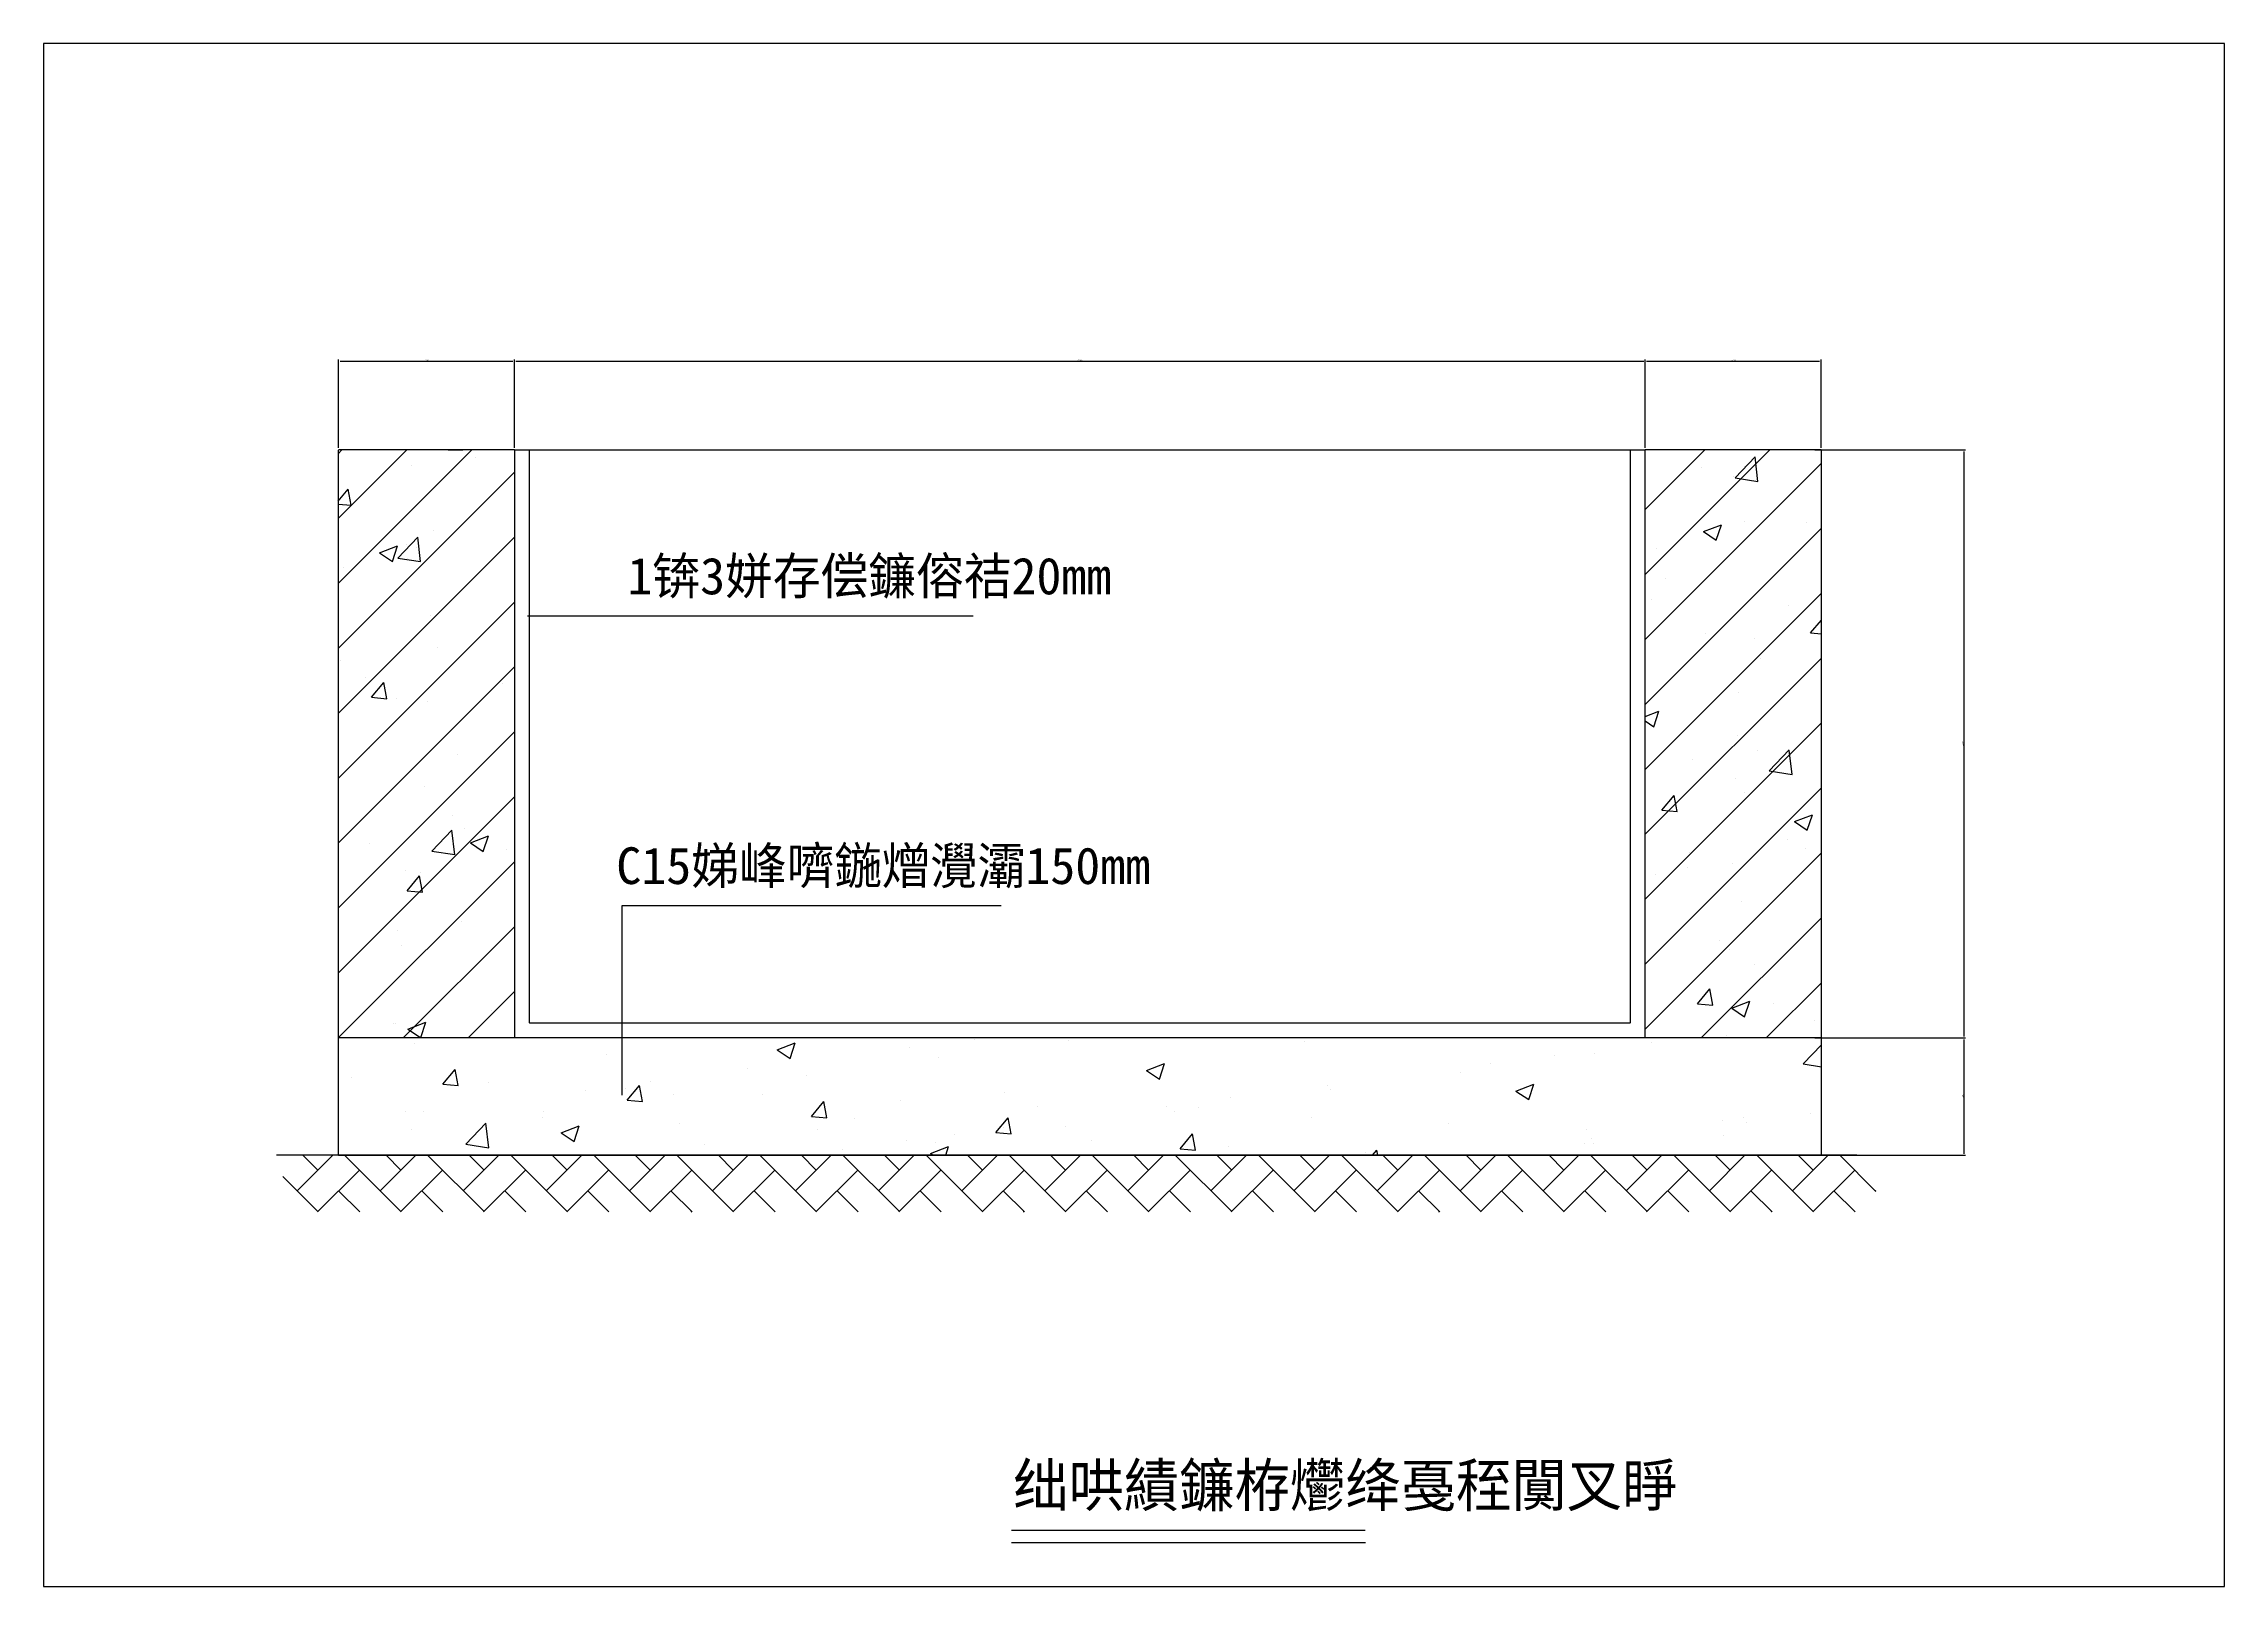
# Model space of a CAD drawing. Header units: metres. Extents: x 0 to 594, y 0 to 420.
import ezdxf

# ---------------------------------------------------------------- set-up
doc = ezdxf.new("R2010")
doc.units = ezdxf.units.M
doc.layers.add(' ', color=7, linetype='Continuous')

msp = doc.modelspace()

# ---------------------------------------------------------------- linework, layer by layer
for p, q in [((594, 420), (0, 420)), ((0, 420), (0, 0)), ((594, 0), (594, 420)), ((80.33, 309.99), (80.33, 334.04)), ((80.73, 333.54), (127.83, 333.54)), ((128.23, 309.99), (128.23, 334.04)), ((128.23, 309.99), (128.23, 334.04)), ((128.63, 333.54), (435.83, 333.54)), ((436.23, 309.99), (436.23, 334.04)), ((436.23, 309.99), (436.23, 334.04)), ((436.63, 333.54), (483.73, 333.54)), ((484.13, 309.99), (484.13, 334.04)), ((80.23, 308.36), (81.25, 309.39)), ((80.23, 290.68), (98.93, 309.39)), ((80.23, 273.01), (116.61, 309.39)), ((80.23, 309.29), (80.23, 117.49)), ((128.23, 309.39), (80.33, 309.39)), ((110.23, 309.39), (114.23, 309.39)), ((128.23, 309.39), (128.23, 149.39)), ((128.23, 309.39), (436.23, 309.39)), ((132.23, 309.39), (132.23, 153.49)), ((432.23, 153.49), (432.23, 309.39)), ((484.13, 309.39), (436.23, 309.39)), ((436.23, 149.39), (436.23, 309.39)), ((436.23, 293.13), (452.48, 309.39)), ((436.23, 275.45), (470.16, 309.39)), ((454.23, 309.39), (450.23, 309.39)), ((482.49, 309.39), (523.53, 309.39)), ((484.13, 309.39), (484.23, 309.29)), ((484.23, 117.49), (484.23, 309.29)), ((523.03, 308.99), (523.03, 149.71)), ((80.23, 255.33), (128.23, 303.33)), ((100.11, 305.08), (100.11, 305.08)), ((117.63, 307.39), (117.63, 307.39)), ((436.23, 257.77), (484.23, 305.77)), ((451.53, 304.49), (451.53, 304.49)), ((460.72, 301.79), (466.17, 307.47)), ((463.42, 304.88), (463.42, 304.88)), ((466.95, 300.82), (466.18, 307.47)), ((80.23, 295.44), (82.97, 298.71)), ((83.79, 294.32), (82.98, 298.71)), ((460.29, 302.13), (460.29, 302.13)), ((460.72, 301.79), (466.95, 300.82)), ((80.23, 294.64), (83.78, 294.32)), ((80.23, 237.65), (128.23, 285.65)), ((96.47, 279.95), (101.92, 285.63)), ((102.7, 278.98), (101.92, 285.63)), ((106.18, 287.58), (106.18, 287.58)), ((436.23, 240.1), (484.23, 288.1)), ((452.12, 287.14), (457.02, 289.03)), ((452.12, 287.14), (455.6, 284.8)), ((455.6, 284.79), (457.02, 289.02)), ((463.38, 289.88), (463.38, 289.88)), ((480.2, 289.51), (480.2, 289.51)), ((91.51, 281.39), (96.41, 283.27)), ((91.51, 281.39), (94.99, 279.04)), ((94.99, 279.04), (96.41, 283.27)), ((96.47, 279.95), (102.69, 278.98)), ((98.91, 283.58), (98.91, 283.58)), ((99.22, 279.78), (99.22, 279.78)), ((101.59, 282.93), (101.59, 282.93)), ((125.73, 283.27), (125.73, 283.27)), ((439.37, 282.5), (439.37, 282.5)), ((81.7, 277.47), (81.7, 277.47)), ((116.35, 273.53), (116.35, 273.53)), ((441.88, 274.52), (441.88, 274.52)), ((80.23, 219.97), (128.23, 267.97)), ((436.23, 222.42), (484.23, 270.42)), ((437.9, 268.72), (437.9, 268.72)), ((105.33, 264.28), (105.33, 264.28)), ((131.76, 264.22), (253.19, 264.22)), ((462.53, 266.58), (462.53, 266.58)), ((475.26, 267.14), (475.26, 267.14)), ((481.27, 259.55), (484.23, 263.08)), ((107.32, 255.66), (107.32, 255.66)), ((452.66, 259.32), (452.66, 259.32)), ((466.11, 258.01), (466.11, 258.01)), ((481.27, 259.55), (484.23, 259.29)), ((80.23, 202.3), (128.23, 250.3)), ((80.8, 252.17), (80.8, 252.17)), ((436.23, 204.74), (484.23, 252.74)), ((467.67, 252.73), (467.67, 252.73)), ((87.66, 247.35), (87.66, 247.35)), ((89.31, 242.04), (92.69, 246.06)), ((93.5, 241.67), (92.69, 246.06)), ((125.03, 245.77), (125.03, 245.77)), ((89.31, 242.04), (93.5, 241.67)), ((96.02, 241.81), (96.02, 241.81)), ((104.48, 240.97), (104.48, 240.97)), ((436.23, 236.82), (439.99, 238.27)), ((438.57, 234.03), (439.99, 238.26)), ((461.68, 243.27), (461.68, 243.27)), ((80.23, 184.62), (128.23, 232.62)), ((436.23, 235.62), (438.57, 234.04)), ((436.23, 187.06), (484.23, 235.06)), ((88.9, 228.05), (88.9, 228.05)), ((112.79, 226.44), (112.79, 226.44)), ((461.34, 231.56), (461.34, 231.56)), ((466.78, 227.43), (466.78, 227.43)), ((470, 222.01), (475.45, 227.7)), ((476.23, 221.05), (475.46, 227.69)), ((449.25, 225.12), (449.25, 225.12)), ((460.83, 219.97), (460.83, 219.97)), ((470, 222.01), (476.23, 221.05)), ((80.23, 166.94), (128.23, 214.94)), ((103.62, 217.67), (103.62, 217.67)), ((436.23, 169.39), (484.23, 217.39)), ((440.77, 211.29), (444.14, 215.31)), ((444.96, 210.92), (444.15, 215.31)), ((463.22, 216.24), (463.22, 216.24)), ((111.4, 210), (111.4, 210)), ((440.77, 211.29), (444.95, 210.92)), ((476.87, 208.2), (481.77, 210.08)), ((476.87, 208.2), (480.35, 205.85)), ((480.36, 205.85), (481.77, 210.08)), ((88.79, 202.18), (88.79, 202.18)), ((105.75, 200.17), (111.2, 205.85)), ((111.98, 199.2), (111.2, 205.85)), ((114.69, 206.26), (114.69, 206.26)), ((116.26, 202.44), (121.16, 204.32)), ((116.26, 202.44), (119.74, 200.09)), ((119.74, 200.09), (121.16, 204.32)), ((474.87, 203.31), (474.87, 203.31)), ((80.35, 149.39), (128.23, 197.26)), ((105.75, 200.17), (111.97, 199.21)), ((126.16, 200.6), (126.16, 200.6)), ((436.23, 151.71), (484.23, 199.71)), ((448.36, 199.82), (448.36, 199.82)), ((459.98, 196.67), (459.98, 196.67)), ((479.99, 200.87), (479.99, 200.87)), ((98.7, 194.94), (98.7, 194.94)), ((99.02, 189.38), (102.4, 193.41)), ((103.21, 189.02), (102.4, 193.4)), ((102.77, 194.37), (102.77, 194.37)), ((439.17, 193.86), (439.17, 193.86)), ((447.71, 195.79), (447.71, 195.79)), ((99.02, 189.38), (103.21, 189.02)), ((157.56, 133.77), (157.56, 185.35)), ((157.56, 185.35), (260.78, 185.35)), ((462.47, 186.39), (462.47, 186.39)), ((96.28, 178.65), (96.28, 178.65)), ((98.03, 149.39), (128.23, 179.58)), ((113.8, 180.96), (113.8, 180.96)), ((451.58, 149.39), (484.23, 182.03)), ((97.47, 174.42), (97.47, 174.42)), ((456.46, 175.7), (456.46, 175.7)), ((459.13, 173.36), (459.13, 173.36)), ((101.92, 171.07), (101.92, 171.07)), ((465.9, 169.36), (465.9, 169.36)), ((115.71, 149.39), (128.23, 161.91)), ((450.48, 158.63), (453.86, 162.66)), ((454.67, 158.27), (453.86, 162.65)), ((469.26, 149.39), (484.23, 164.35)), ((121.9, 156.84), (121.9, 156.84)), ((450.48, 158.63), (454.67, 158.27)), ((459.84, 157.44), (464.74, 159.32)), ((459.84, 157.44), (463.32, 155.09)), ((463.32, 155.09), (464.74, 159.32)), ((471.15, 158.63), (471.15, 158.63)), ((80.33, 149.39), (80.23, 149.49)), ((80.33, 149.39), (484.13, 149.39)), ((95.39, 153.35), (95.39, 153.35)), ((95.81, 153.17), (95.81, 153.17)), ((99.23, 151.68), (104.13, 153.56)), ((99.23, 151.68), (102.63, 149.39)), ((102.63, 149.39), (102.71, 149.33)), ((102.71, 149.33), (102.73, 149.39)), ((102.73, 149.39), (104.13, 153.56)), ((132.33, 153.39), (132.23, 153.49)), ((132.33, 153.39), (432.13, 153.39)), ((253.46, 148.98), (253.46, 148.98)), ((279.17, 148.53), (279.17, 148.53)), ((432.13, 153.39), (432.23, 153.49)), ((458.27, 150.06), (458.27, 150.06)), ((482.25, 153.92), (482.25, 153.92)), ((482.49, 149.31), (523.53, 149.31)), ((482.49, 149.31), (523.53, 149.31)), ((484.23, 149.49), (484.13, 149.39)), ((523.03, 148.91), (523.03, 117.79)), ((101.07, 147.76), (101.07, 147.76)), ((153.41, 144.81), (153.41, 144.81)), ((199.83, 146.07), (204.73, 147.96)), ((199.83, 146.07), (203.31, 143.73)), ((203.31, 143.72), (204.73, 147.95)), ((235.94, 146.67), (235.94, 146.67)), ((243.82, 144.05), (243.82, 144.05)), ((343.43, 148.34), (343.43, 148.34)), ((411.53, 144.61), (411.53, 144.61)), ((422.33, 145.13), (422.33, 145.13)), ((438.04, 148.1), (438.04, 148.1)), ((479.28, 142.24), (484.23, 147.39)), ((83.84, 138.65), (83.84, 138.65)), ((108.74, 136.73), (112.11, 140.75)), ((108.74, 136.73), (112.92, 136.36)), ((112.92, 136.36), (112.11, 140.75)), ((112.58, 137.8), (112.58, 137.8)), ((121.21, 137.07), (121.21, 137.07)), ((165.22, 137.36), (165.22, 137.36)), ((191.73, 140.85), (191.73, 140.85)), ((207.88, 139.12), (207.88, 139.12)), ((300.43, 140.47), (305.33, 142.35)), ((300.43, 140.47), (303.91, 138.12)), ((302.61, 141.34), (302.61, 141.34)), ((303.91, 138.12), (305.33, 142.35)), ((385.98, 139.89), (385.98, 139.89)), ((394.01, 142.3), (394.01, 142.3)), ((401.02, 134.86), (405.93, 136.74)), ((404.51, 132.51), (405.93, 136.74)), ((479.28, 142.24), (484.23, 141.47)), ((147.69, 135.05), (147.69, 135.05)), ((158.58, 135.49), (158.58, 135.49)), ((158.95, 132.34), (162.32, 136.36)), ((158.95, 132.34), (163.13, 131.97)), ((163.13, 131.97), (162.32, 136.36)), ((171.52, 133.87), (171.52, 133.87)), ((195.94, 133.91), (195.94, 133.91)), ((209.15, 127.94), (212.53, 131.97)), ((213.34, 127.58), (212.53, 131.96)), ((233.31, 132.33), (233.31, 132.33)), ((261.79, 134.33), (261.79, 134.33)), ((270.68, 130.75), (270.68, 130.75)), ((305.77, 130.68), (305.77, 130.68)), ((323.29, 132.99), (323.29, 132.99)), ((349.8, 136.48), (349.8, 136.48)), ((350.62, 135.4), (350.62, 135.4)), ((401.02, 134.86), (404.51, 132.51)), ((98.6, 129.25), (98.6, 129.25)), ((103.49, 129.23), (103.49, 129.23)), ((115.03, 120.4), (120.48, 126.08)), ((121.26, 119.43), (120.48, 126.08)), ((135.97, 127.67), (135.97, 127.67)), ((136.16, 129.39), (136.16, 129.39)), ((141.01, 123.5), (145.91, 125.38)), ((144.49, 121.15), (145.91, 125.38)), ((173.33, 126.09), (173.33, 126.09)), ((209.15, 127.94), (213.34, 127.58)), ((220.96, 127.32), (220.96, 127.32)), ((259.36, 123.55), (262.74, 127.57)), ((261.56, 124.86), (261.56, 124.86)), ((263.55, 123.18), (262.74, 127.57)), ((278.32, 125.23), (278.32, 125.23)), ((308.05, 129.17), (308.05, 129.17)), ((314.68, 130.48), (314.68, 130.48)), ((345.41, 127.6), (345.41, 127.6)), ((382.78, 126.02), (382.78, 126.02)), ((457.42, 126.76), (457.42, 126.76)), ((463.01, 127.6), (463.01, 127.6)), ((463.84, 126.31), (463.84, 126.31)), ((481.36, 128.61), (481.36, 128.61)), ((100.22, 124.46), (100.22, 124.46)), ((115.03, 120.4), (121.25, 119.43)), ((141.01, 123.5), (144.49, 121.15)), ((180.14, 120.31), (180.14, 120.31)), ((210.7, 124.51), (210.7, 124.51)), ((217.52, 119.06), (217.52, 119.06)), ((235.05, 121.37), (235.05, 121.37)), ((241.61, 117.89), (246.51, 119.77)), ((242.96, 120.75), (242.96, 120.75)), ((245.71, 117.39), (246.51, 119.77)), ((248.07, 122.93), (248.07, 122.93)), ((259.36, 123.55), (263.55, 123.19)), ((285.44, 121.35), (285.44, 121.35)), ((309.57, 119.16), (312.94, 123.18)), ((309.57, 119.16), (313.75, 118.79)), ((313.76, 118.79), (312.95, 123.18)), ((322.8, 119.77), (322.8, 119.77)), ((419.63, 120.49), (419.63, 120.49)), ((420.15, 124.44), (420.15, 124.44)), ((421.48, 121.83), (421.48, 121.83)), ((422.19, 120.59), (422.19, 120.59)), ((457.52, 122.86), (457.52, 122.86)), ((493.89, 117.39), (63.45, 117.39)), ((69.05, 107.68), (78.76, 117.39)), ((74.7, 113.33), (70.65, 117.39)), ((74.6, 101.92), (86.02, 113.33)), ((80.23, 117.49), (80.33, 117.39)), ((80.33, 117.39), (80.23, 117.49)), ((80.33, 117.39), (484.13, 117.39)), ((97.33, 102.02), (81.97, 117.39)), ((91.67, 107.68), (101.38, 117.39)), ((97.33, 113.33), (93.28, 117.39)), ((97.23, 101.92), (108.64, 113.33)), ((119.96, 102.02), (104.59, 117.39)), ((114.3, 107.68), (124.01, 117.39)), ((119.96, 113.33), (115.91, 117.39)), ((119.86, 101.92), (131.27, 113.33)), ((142.59, 102.02), (127.22, 117.39)), ((136.93, 107.68), (146.64, 117.39)), ((142.59, 113.33), (138.53, 117.39)), ((142.48, 101.92), (153.9, 113.33)), ((165.21, 102.02), (149.85, 117.39)), ((159.56, 107.68), (169.27, 117.39)), ((165.21, 113.33), (161.16, 117.39)), ((165.11, 101.92), (176.53, 113.33)), ((187.84, 102.02), (172.48, 117.39)), ((182.18, 107.68), (191.89, 117.39)), ((187.84, 113.33), (183.79, 117.39)), ((187.74, 101.92), (199.15, 113.33)), ((210.47, 102.02), (195.1, 117.39)), ((204.81, 107.68), (214.52, 117.39)), ((210.47, 113.33), (206.42, 117.39)), ((210.37, 101.92), (221.78, 113.33)), ((233.1, 102.02), (217.73, 117.39)), ((227.44, 107.68), (237.15, 117.39)), ((233.1, 113.33), (229.04, 117.39)), ((232.99, 101.92), (244.41, 113.33)), ((255.72, 102.02), (240.36, 117.39)), ((241.61, 117.89), (242.36, 117.39)), ((250.07, 107.68), (259.78, 117.39)), ((255.72, 113.33), (251.67, 117.39)), ((255.62, 101.92), (267.04, 113.33)), ((278.35, 102.02), (262.98, 117.39)), ((272.69, 107.68), (282.4, 117.39)), ((278.35, 113.33), (274.3, 117.39)), ((278.25, 101.92), (289.66, 113.33)), ((300.98, 102.02), (285.61, 117.39)), ((295.32, 107.68), (305.03, 117.39)), ((300.98, 113.33), (296.93, 117.39)), ((300.88, 101.92), (312.29, 113.33)), ((323.61, 102.02), (308.24, 117.39)), ((317.95, 107.68), (327.66, 117.39)), ((323.61, 113.33), (319.55, 117.39)), ((323.5, 101.92), (334.92, 113.33)), ((346.23, 102.02), (330.87, 117.39)), ((340.58, 107.68), (350.29, 117.39)), ((346.23, 113.33), (342.18, 117.39)), ((346.13, 101.92), (357.55, 113.33)), ((368.86, 102.02), (353.49, 117.39)), ((360.17, 118.19), (360.17, 118.19)), ((361.98, 117.39), (363.15, 118.79)), ((363.41, 117.39), (363.15, 118.79)), ((363.2, 107.68), (372.91, 117.39)), ((368.86, 113.33), (364.81, 117.39)), ((368.76, 101.92), (380.17, 113.33)), ((391.49, 102.02), (376.12, 117.39)), ((385.83, 107.68), (395.54, 117.39)), ((391.49, 113.33), (387.44, 117.39)), ((391.39, 101.92), (402.8, 113.33)), ((414.12, 102.02), (398.75, 117.39)), ((408.46, 107.68), (418.17, 117.39)), ((414.12, 113.33), (410.06, 117.39)), ((414.01, 101.92), (425.43, 113.33)), ((436.74, 102.02), (421.38, 117.39)), ((431.09, 107.68), (440.79, 117.39)), ((436.74, 113.33), (432.69, 117.39)), ((436.64, 101.92), (448.06, 113.33)), ((459.37, 102.02), (444, 117.39)), ((453.71, 107.68), (463.42, 117.39)), ((459.37, 113.33), (455.32, 117.39)), ((459.27, 101.92), (470.68, 113.33)), ((482, 102.02), (466.63, 117.39)), ((476.34, 107.68), (486.05, 117.39)), ((482, 113.33), (477.95, 117.39)), ((481.89, 101.92), (493.31, 113.33)), ((482.49, 117.39), (523.53, 117.39)), ((484.23, 117.49), (484.13, 117.39)), ((499.1, 107.54), (489.26, 117.39)), ((74.7, 102.02), (65.15, 111.58)), ((86.12, 101.92), (80.36, 107.68)), ((108.75, 101.92), (102.99, 107.68)), ((131.37, 101.92), (125.62, 107.68)), ((154, 101.92), (148.24, 107.68)), ((176.63, 101.92), (170.87, 107.68)), ((199.26, 101.92), (193.5, 107.68)), ((221.88, 101.92), (216.13, 107.68)), ((244.51, 101.92), (238.75, 107.68)), ((267.14, 101.92), (261.38, 107.68)), ((289.77, 101.92), (284.01, 107.68)), ((312.39, 101.92), (306.63, 107.68)), ((335.02, 101.92), (329.26, 107.68)), ((357.65, 101.92), (351.89, 107.68)), ((380.28, 101.92), (374.52, 107.68)), ((402.9, 101.92), (397.14, 107.68)), ((425.53, 101.92), (419.77, 107.68)), ((448.16, 101.92), (442.4, 107.68)), ((470.79, 101.92), (465.03, 107.68)), ((493.41, 101.92), (487.65, 107.68)), ((498.97, 107.68), (499.1, 107.81)), ((85.92, 101.92), (86.02, 102.02)), ((108.54, 101.92), (108.64, 102.02)), ((131.17, 101.92), (131.27, 102.02)), ((153.8, 101.92), (153.9, 102.02)), ((176.42, 101.92), (176.53, 102.02)), ((199.05, 101.92), (199.15, 102.02)), ((221.68, 101.92), (221.78, 102.02)), ((244.31, 101.92), (244.41, 102.02)), ((266.93, 101.92), (267.04, 102.02)), ((289.56, 101.92), (289.66, 102.02)), ((312.19, 101.92), (312.29, 102.02)), ((334.82, 101.92), (334.92, 102.02)), ((357.44, 101.92), (357.55, 102.02)), ((380.07, 101.92), (380.17, 102.02)), ((402.7, 101.92), (402.8, 102.02)), ((425.33, 101.92), (425.43, 102.02)), ((447.95, 101.92), (448.06, 102.02)), ((470.58, 101.92), (470.68, 102.02)), ((493.21, 101.92), (493.31, 102.02)), ((263.59, 15.29), (359.98, 15.29)), ((263.59, 11.94), (360.08, 11.94)), ((0, 0), (594, 0))]:
    msp.add_line(p, q)

# ---------------------------------------------------------------- texts
at = {"layer": ' '}
for s, height, p in [('4790', 0.36, (103.79, 333.65)), ('30800', 0.36, (281.6, 333.65)), ('4790', 0.36, (459.69, 333.65)), ('1锛3姘存偿鐮傛祮20mm', 10, (159.02, 270.08)), ('C15娣峰嚌鍦熷灚灞150mm', 10, (155.99, 191.2)), ('绌哄績鐮栫爩绛戞秷闃叉睜', 11.6, (264.06, 21.74))]:
    msp.add_text(s, height=height, dxfattribs=at).set_placement(p)
for s, p in [('16007', (522.87, 228.81)), ('150', (522.87, 133.08))]:
    msp.add_text(s, height=0.36, rotation=90, dxfattribs=at).set_placement(p)

doc.saveas('drawing.dxf')
